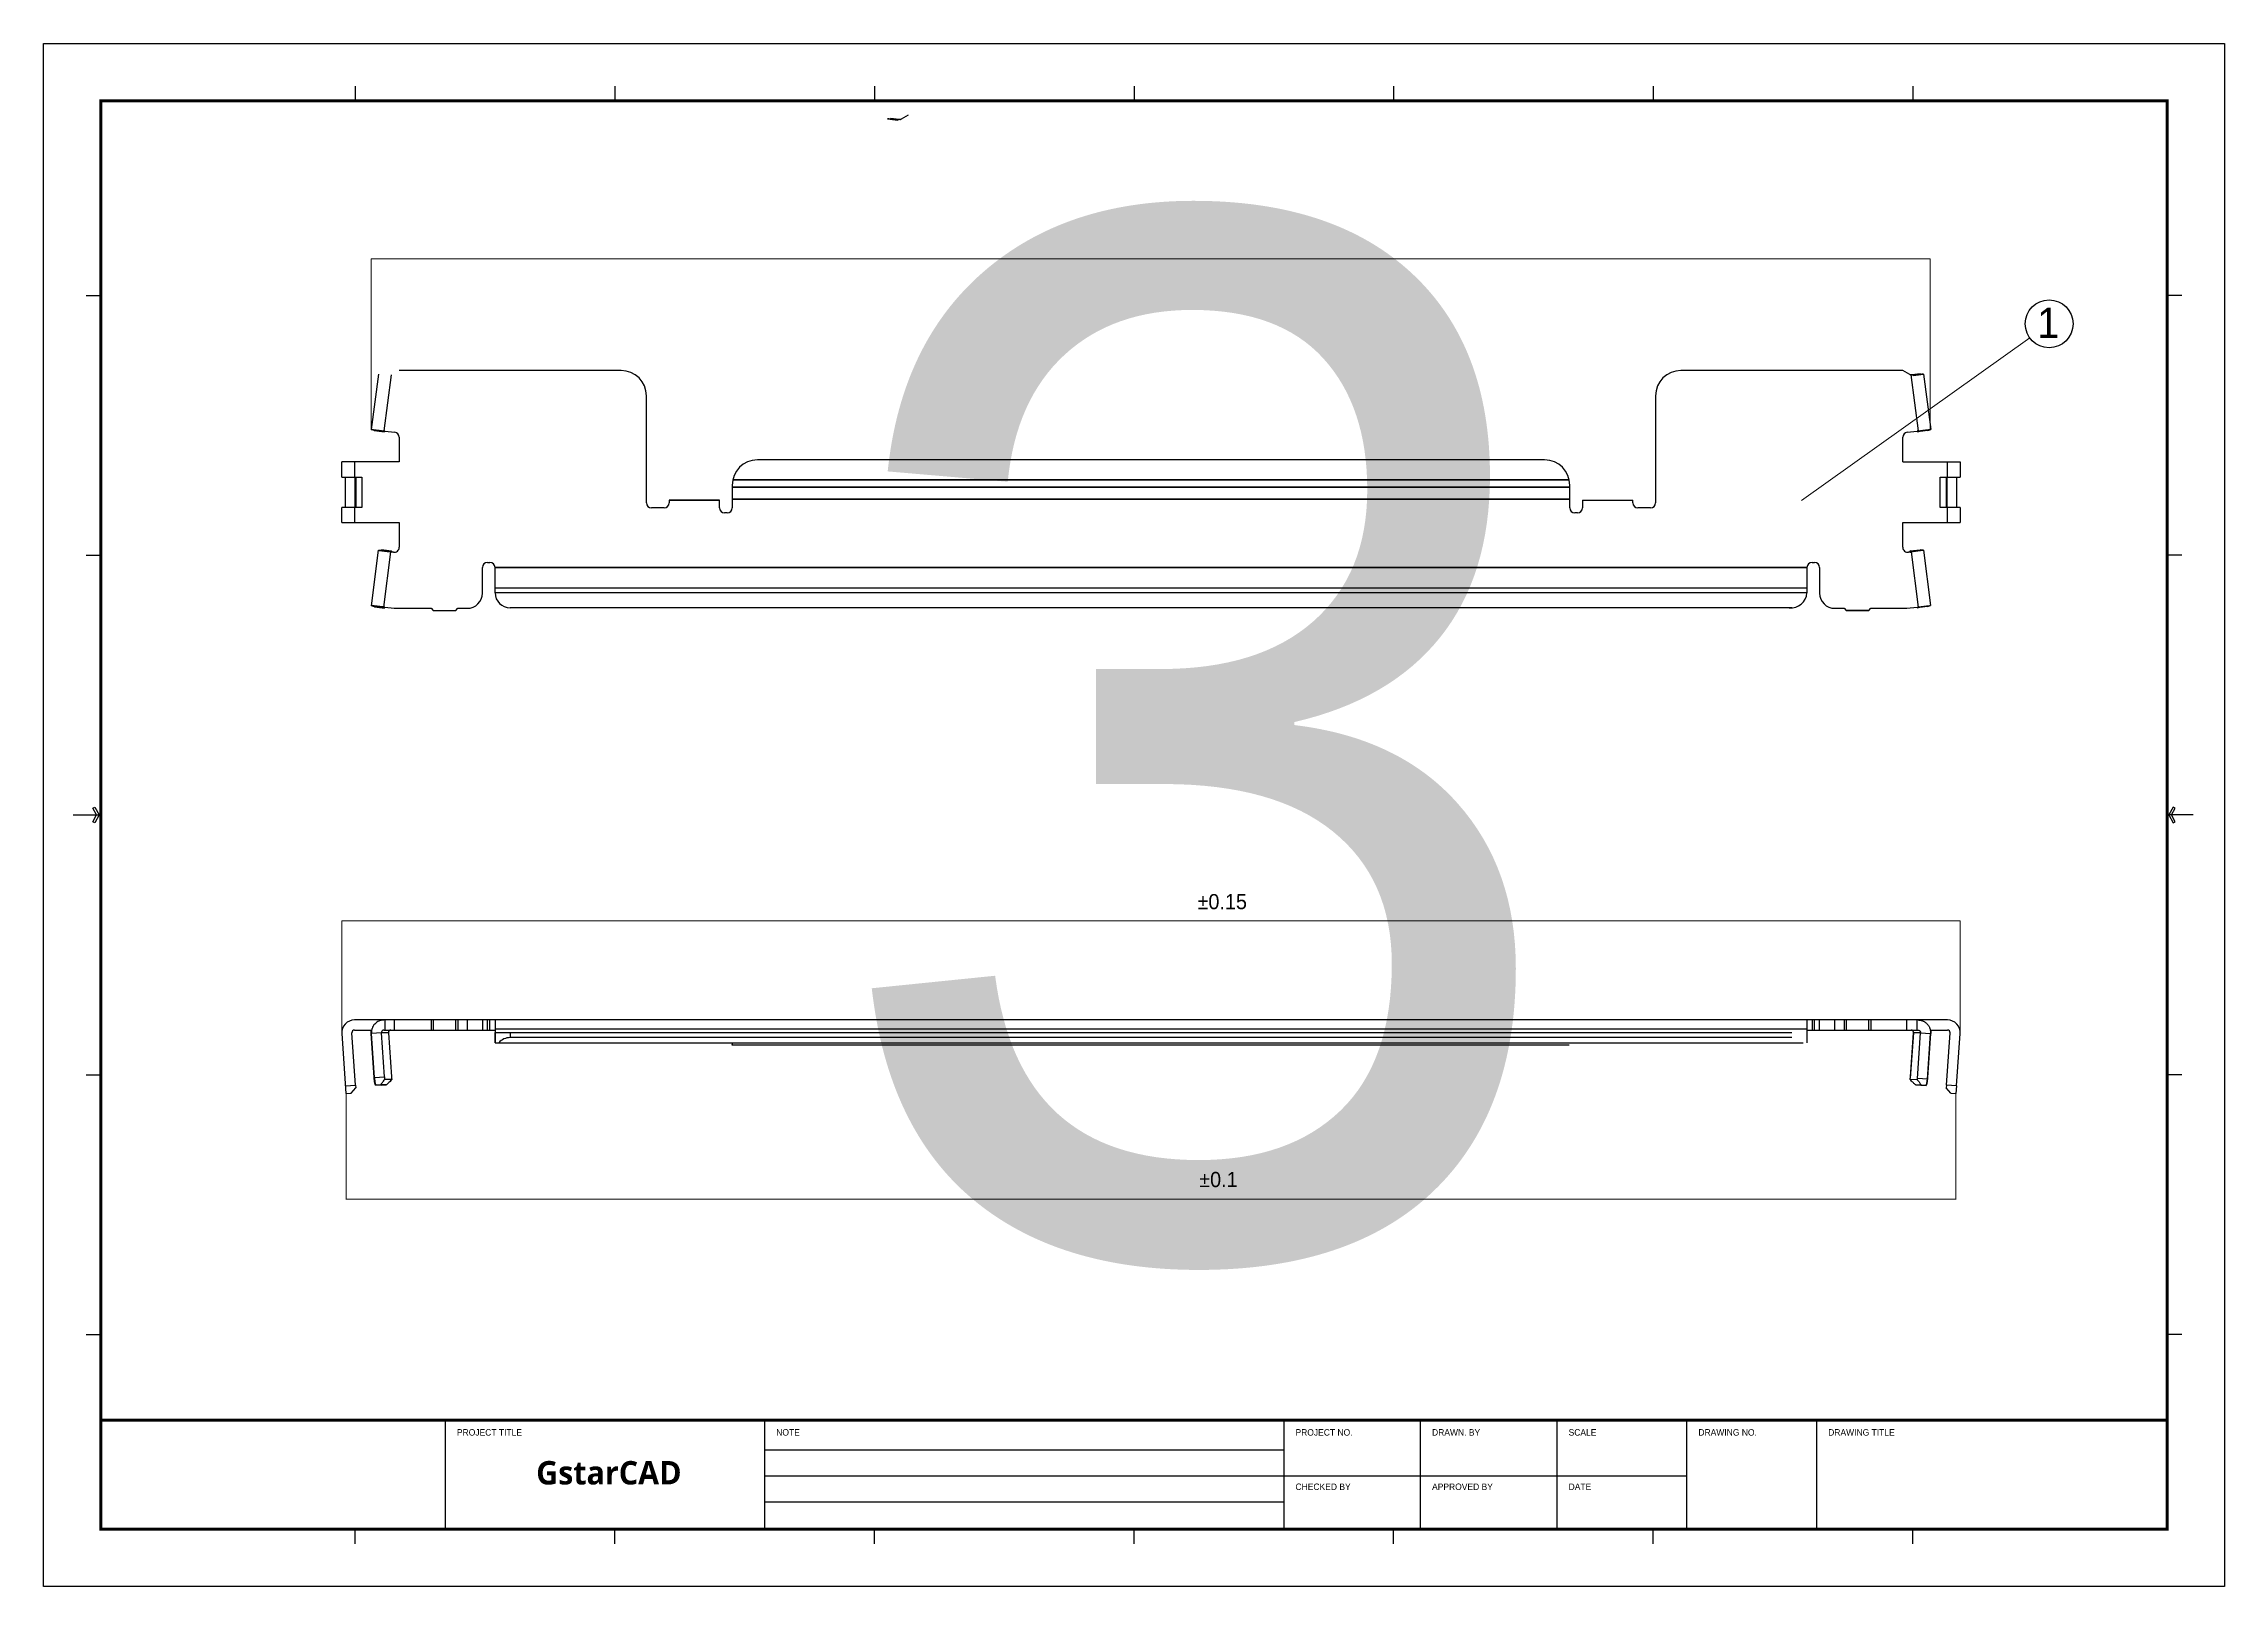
# Model space of a CAD drawing. Header units: millimetres. Extents: x 0 to 253659, y 0 to 59400.
# Drawn here: x 84000 to 126000, y 29700 to 59400 of the extents above; entities that cross this region are included whole.
import ezdxf

# ---------------------------------------------------------------- set-up
doc = ezdxf.new("R2010")
doc.units = ezdxf.units.MM
doc.header["$LTSCALE"] = 200
doc.header["$MEASUREMENT"] = 0
doc.layers.get('0').update_dxf_attribs({"linetype": 'CONTINUOUS'})
doc.layers.get('DEFPOINTS').update_dxf_attribs({"linetype": 'CONTINUOUS'})
for name, color, linetype in [('1', 1, 'CONTINUOUS'), ('9', 9, 'CONTINUOUS'), ('A-벽', 7, 'CONTINUOUS'), ('DIM', 6, 'CONTINUOUS'), ('SHEET', 7, 'CONTINUOUS'), ('TEXT', 2, 'CONTINUOUS')]:
    doc.layers.add(name, color=color, linetype=linetype)
doc.layers.add('6', color=7, linetype='CONTINUOUS', true_color=0xff99ff)
doc.styles.add('C-NET', font='')
doc.styles.add('HDH', font='helved', dxfattribs={"bigfont": 'hd'})
doc.styles.get("Standard").update_dxf_attribs({"font": ''})
doc.styles.get('C-NET').set_extended_font_data('Gulim')
doc.styles.get('Standard').set_extended_font_data('Gulim')
doc.dimstyles.new('CN-10', dxfattribs={"dimtxt": 2.5, "dimasz": 2, "dimexe": 0.5, "dimexo": 0.5, "dimgap": 0.7, "dimtad": 1, "dimdec": 8, "dimlfac": 0.1, "dimrnd": 1e-05, "dimdsep": 46, "dimtxsty": 'C-NET', "dimcen": 1, "dimdle": 7, "dimclrd": 1, "dimclre": 1, "dimclrt": 4, "dimadec": 0, "dimazin": 2, "dimtfac": 0.6, "dimtdec": 3, "dimtmove": 0, "dimatfit": 3, "dimfxl": 1, "dimtolj": 1, "dimlwd": 15, "dimlwe": 15, "dimarcsym": 0})
doc.dimstyles.new('사본 CN-new5', dxfattribs={"dimtxt": 2.5, "dimasz": 2, "dimexe": 0.7, "dimexo": 0.5, "dimgap": 0.7, "dimtad": 1, "dimlfac": 0.2, "dimrnd": 1e-08, "dimdsep": 46, "dimtxsty": 'C-NET', "dimcen": -0.35, "dimdle": 7, "dimclrd": 256, "dimclre": 256, "dimclrt": 141, "dimadec": 1, "dimazin": 2, "dimtfac": 0.6, "dimtdec": 3, "dimtmove": 0, "dimatfit": 3, "dimfxl": 1, "dimtolj": 1, "dimlwd": 13, "dimlwe": 13, "dimarcsym": 0})

msp = doc.modelspace()

# ---------------------------------------------------------------- texts
at = {"layer": 'A-벽', "insert": (98953.052, 56075.855), "char_height": 20000, "attachment_point": 1}
msp.add_mtext_dynamic_manual_height_columns('3', width=367.11901, gutter_width=12.5, heights=[0], dxfattribs=at)
at = {"layer": 'DIM', "color": 141, "linetype": 'Continuous', "ltscale": 0.5, "style": 'C-NET'}
for s, p in [('±0.15', (106223.871, 42736.401)), ('±0.1', (106256.421, 37386.855))]:
    msp.add_text(s, height=291.5493, dxfattribs=at).set_placement(p)

# ---------------------------------------------------------------- blocks, each defined once
blk = doc.blocks.new('Form')
for p, q in [((6000, 28880), (6000, 28630)), ((11000, 28880), (11000, 28630)), ((16000, 28880), (16000, 28630)), ((21000, 28880), (21000, 28630)), ((26000, 28880), (26000, 28630)), ((31000, 28880), (31000, 28630)), ((36000, 28880), (36000, 28630)), ((820, 24850), (1070, 24850)), ((41180, 24850), (40930, 24850)), ((820, 19850), (1070, 19850)), ((41180, 19850), (40930, 19850)), ((570, 14850), (1070, 14850)), ((41400, 14850), (40930, 14850)), ((820, 9850), (1070, 9850)), ((41180, 9850), (40930, 9850)), ((820, 4850), (1070, 4850)), ((41180, 4850), (40930, 4850)), ((6000, 820), (6000, 1070)), ((11000, 820), (11000, 1070)), ((16000, 820), (16000, 1070)), ((21000, 820), (21000, 1070)), ((26000, 820), (26000, 1070)), ((31000, 820), (31000, 1070)), ((36000, 820), (36000, 1070))]:
    blk.add_line(p, q)
for points in [[(0, 0), (0, 29700), (42000, 29700), (42000, 0)], [(984, 14700), (947, 14721), (1021, 14850), (947, 14979), (984, 15000), (1070, 14850)], [(41016, 14700), (41053, 14721), (40979, 14850), (41053, 14979), (41016, 15000), (40930, 14850)]]:
    blk.add_lwpolyline(points, close=True)
at = {"layer": '6', "color": 3, "const_width": 60}
blk.add_lwpolyline([(1100, 3200), (40900, 3200)], dxfattribs=at)
at = {"layer": 'SHEET', "color": 3}
for p, q in [((7740, 1130), (7740, 3180)), ((13890, 1130), (13890, 3180)), ((23890, 1130), (23890, 3180)), ((26520, 1130), (26520, 3180)), ((29150, 1130), (29150, 3180)), ((31650, 1130), (31650, 3180)), ((34150, 1130), (34150, 3180))]:
    blk.add_line(p, q, dxfattribs=at)
at = {"layer": 'SHEET'}
for p, q in [((13890, 2630), (23890, 2630)), ((13890, 2130), (23890, 2130)), ((23890, 2130), (31650, 2130)), ((13890, 1630), (23890, 1630))]:
    blk.add_line(p, q, dxfattribs=at)
at = {"layer": 'SHEET', "color": 3, "const_width": 60}
blk.add_lwpolyline([(1100, 1100), (1100, 28600), (40900, 28600), (40900, 1100)], close=True, dxfattribs=at)
at = {"layer": '1', "char_height": 125, "attachment_point": 1, "style": 'HDH'}
for s, insert, width in [('\\f굴림|b0|i0|c129|p34;\\C0;PROJECT TITLE', (7960, 3027), 3768.05), ('\\f굴림|b0|i0|c129|p34;\\C0;NOTE', (14110, 3027), 3768.04), ('\\f굴림|b0|i0|c129|p34;\\C0;PROJECT NO.', (24110, 3027), 3768.04), ('\\f굴림|b0|i0|c129|p34;\\C0;DRAWN. BY', (26740, 3027), 3768.04), ('\\f굴림|b0|i0|c129|p34;\\C0;SCALE', (29370, 3027), 3768.04), ('\\f굴림|b0|i0|c129|p34;\\C0;DRAWING NO.', (31870, 3027), 3768.04), ('\\f굴림|b0|i0|c129|p34;\\C0;DRAWING TITLE', (34370, 3027), 3768.04), ('\\f굴림|b0|i0|c129|p34;\\C0;CHECKED BY', (24110, 1980), 3768.04), ('\\f굴림|b0|i0|c129|p34;\\C0;APPROVED BY', (26740, 1980), 3768.04), ('\\f굴림|b0|i0|c129|p34;\\C0;DATE', (29370, 1980), 3768.04)]:
    blk.add_mtext(s, dxfattribs=dict(at, insert=insert, width=width))
at = {"layer": '9', "insert": (9486, 2412), "char_height": 450, "width": 4508.9, "attachment_point": 1}
blk.add_mtext('{\\fMalgun Gothic|b1|i0|c129|p50;GstarCAD}', dxfattribs=at)
blk = doc.blocks.new('*D6535')
at = {"layer": 'DEFPOINTS', "color": 0}
for p in [(89824, 39188), (120831, 39188), (89824, 37151)]:
    blk.add_point(p, dxfattribs=at)
at = {"layer": 'DIM', "linetype": 'ByBlock', "lineweight": 13, "ltscale": 0.5}
for p, q in [((89824, 39188), (89824, 37150)), ((120831, 39188), (120831, 37150)), ((120829, 37151), (89826, 37151))]:
    blk.add_line(p, q, dxfattribs=at)
at = {"layer": 'DIM'}
for points in [[(89826, 37151), (89826, 37150), (89824, 37151)], [(120829, 37150), (120829, 37151), (120831, 37151)]]:
    blk.add_solid(points, dxfattribs=at)
at = {"layer": 'DIM', "color": 141, "insert": (105327, 37153), "char_height": 2.5, "attachment_point": 5, "style": 'C-NET'}
blk.add_mtext('\\A1;32.02', dxfattribs=at)
blk = doc.blocks.new('*D6536')
at = {"layer": 'DEFPOINTS', "color": 0}
for p in [(120912, 42510), (89742, 40361), (120912, 40344)]:
    blk.add_point(p, dxfattribs=at)
at = {"layer": 'DIM', "linetype": 'ByBlock', "lineweight": 13, "ltscale": 0.5}
for p, q in [((89742, 40361), (89742, 42511)), ((89744, 42510), (120910, 42510)), ((120912, 40344), (120912, 42511))]:
    blk.add_line(p, q, dxfattribs=at)
at = {"layer": 'DIM'}
for points in [[(89744, 42511), (89744, 42510), (89742, 42510)], [(120910, 42510), (120910, 42511), (120912, 42510)]]:
    blk.add_solid(points, dxfattribs=at)
at = {"layer": 'DIM', "color": 141, "insert": (105327, 42512), "char_height": 2.5, "attachment_point": 5, "style": 'C-NET'}
blk.add_mtext('\\A1;32.11', dxfattribs=at)
blk = doc.blocks.new('*D6537')
at = {"layer": 'DEFPOINTS', "color": 0}
for p in [(120336, 55259), (90309, 51973), (120336, 51973)]:
    blk.add_point(p, dxfattribs=at)
at = {"layer": 'DIM', "linetype": 'ByBlock', "lineweight": 13, "ltscale": 0.5}
for p, q in [((90309, 51973), (90309, 55260)), ((90311, 55259), (120334, 55259)), ((120336, 51973), (120336, 55260))]:
    blk.add_line(p, q, dxfattribs=at)
at = {"layer": 'DIM'}
for points in [[(90311, 55259), (90311, 55259), (90309, 55259)], [(120334, 55259), (120334, 55259), (120336, 55259)]]:
    blk.add_solid(points, dxfattribs=at)
at = {"layer": 'DIM', "color": 141, "insert": (105322, 55261), "char_height": 2.5, "attachment_point": 5, "style": 'C-NET'}
blk.add_mtext('\\A1;6005.47{\\H1.500000;%%p0.2}', dxfattribs=at)
blk = doc.blocks.new('*U6695')
at = {"layer": 'DIM', "color": 0}
blk.add_circle((797770, -124194), 461, dxfattribs=at)
at = {"layer": 'TEXT', "color": 0, "style": 'C-NET'}
blk.add_text('1', height=583, dxfattribs=at).set_placement((797539, -124467))
at = {"layer": 'DIM'}
blk.add_leader([(793000, -127593), (797395, -124462)], dimstyle='CN-10', override={"dimgap": 0.7, "dimtad": 1, "dimldrblk": 'DOTSMALL'}, dxfattribs=at)

# ---------------------------------------------------------------- dimensions: what is measured, and where the dimension line sits
at = {"layer": 'DIM', "linetype": 'ByBlock', "ltscale": 0.5}
dim = msp.add_linear_dim(base=(120336.165, 55259.088), p1=(90308.791, 51972.664), p2=(120336.165, 51972.662), dimstyle='사본 CN-new5', override={"dimgap": 0.7, "dimtol": 1, "dimlim": 0, "dimtp": 0.2, "dimtm": 0.2}, dxfattribs=at)
dim.commit()
dim.dimension.update_dxf_attribs({"geometry": '*D6537', "text_midpoint": (105322.478, 55261.073)})
for base, p1, p2, text, picture, middle in [((120911.91, 42510.484), (89742.172, 40360.66), (120911.91, 40343.712), '32.11', '*D6536', (105327.041, 42512.469)), ((89823.565, 37150.803), (120831.109, 39188.2), (89823.565, 39188.2), '32.02', '*D6535', (105327.337, 37152.784))]:
    dim = msp.add_linear_dim(base=base, p1=p1, p2=p2, text=text, dimstyle='사본 CN-new5', dxfattribs=at)
    dim.commit()
    dim.dimension.update_dxf_attribs({"geometry": picture, "text_midpoint": middle})

# ---------------------------------------------------------------- linework, layer by layer
at = {"color": 0, "linetype": 'Continuous'}
for p, q in [((100650.526, 58020.844), (100514.804, 57946.197)), ((100252.054, 57953.946), (100312.599, 57959.87)), ((100252.054, 57953.946), (100442.597, 57929.093)), ((100480.312, 57938.013), (100312.764, 57959.867)), ((90447.884, 53039.046), (90308.791, 51972.664)), ((95123.111, 53105.996), (90847.054, 53105.996)), ((119807.62, 53105.996), (115531.563, 53105.996)), ((119943.342, 53031.35), (119807.62, 53105.996)), ((119977.326, 53023.285), (120145.358, 53045.203)), ((120015.549, 53014.245), (120206.092, 53039.099)), ((120145.525, 53045.205), (120206.092, 53039.099)), ((120206.79, 53039.045), (120345.884, 51972.662)), ((95609.027, 50559.799), (95609.027, 52620.081)), ((115045.648, 52620.081), (115045.648, 50559.799)), ((90366.452, 51951.179), (90309.452, 51972.434)), ((90501.716, 51947.356), (90309.452, 51972.434)), ((90558.876, 51926.061), (90366.612, 51951.139)), ((90558.716, 51926.101), (90501.716, 51947.356)), ((90564.419, 51942.345), (90563.316, 51933.889)), ((90569.233, 51941.921), (90569.244, 51942.005)), ((90569.244, 51942.005), (90762.141, 51917.454)), ((90847.054, 51821.049), (90847.054, 51346.982)), ((119807.62, 51346.982), (119807.62, 51821.049)), ((119892.533, 51917.454), (120085.43, 51942.005)), ((120085.447, 51941.876), (120085.43, 51942.005)), ((120091.335, 51934.072), (120090.261, 51942.303)), ((120288.038, 51951.321), (120095.774, 51926.244)), ((120095.932, 51926.283), (120152.958, 51947.356)), ((120152.958, 51947.356), (120345.222, 51972.434)), ((120288.196, 51951.361), (120345.222, 51972.434)), ((89742.172, 51055.433), (89742.172, 51346.982)), ((90847.054, 51346.982), (89742.172, 51346.982)), ((112907.619, 51385.855), (97747.055, 51385.855)), ((119807.62, 51346.982), (120912.502, 51346.982)), ((120912.502, 51346.982), (120912.502, 51055.433)), ((89742.172, 51055.433), (90131.496, 51055.433)), ((89806.138, 51055.433), (89806.138, 50472.334)), ((90000.979, 50472.334), (90000.979, 51055.433)), ((90010.679, 51055.433), (90010.679, 50472.334)), ((90131.496, 51055.433), (90131.496, 50472.334)), ((97261.139, 50899.94), (97261.139, 50462.616)), ((113393.535, 50462.616), (113393.535, 50899.94)), ((120523.178, 50472.334), (120523.178, 51055.433)), ((120523.178, 51055.433), (120912.502, 51055.433)), ((120643.996, 51055.433), (120643.996, 50472.334)), ((120653.695, 51055.433), (120653.695, 50472.334)), ((120848.536, 50472.334), (120848.536, 51055.433)), ((89742.172, 50180.785), (89742.172, 50472.334)), ((90131.496, 50472.334), (89742.172, 50472.334)), ((95949.167, 50462.616), (95706.21, 50462.616)), ((96046.351, 50608.391), (96046.351, 50559.799)), ((97018.182, 50462.616), (97018.182, 50608.391)), ((113636.493, 50608.391), (113636.493, 50462.616)), ((113636.493, 50608.391), (114608.324, 50608.391)), ((114608.324, 50559.799), (114608.324, 50608.391)), ((114948.465, 50462.616), (114705.507, 50462.616)), ((120912.502, 50472.334), (120523.178, 50472.334)), ((120912.502, 50472.334), (120912.502, 50180.785)), ((89742.172, 50180.785), (90847.054, 50180.785)), ((90847.054, 50180.785), (90847.054, 49703.82)), ((97163.956, 50365.433), (97115.365, 50365.433)), ((113539.31, 50365.433), (113490.718, 50365.433)), ((119807.62, 49704.162), (119807.62, 50180.785)), ((119807.62, 50180.785), (120912.502, 50180.785)), ((90313.413, 48579.46), (90447.282, 49646.511)), ((90447.981, 49646.567), (90508.496, 49652.787)), ((90701.045, 49628.649), (90508.661, 49652.785)), ((90640.365, 49622.431), (90700.88, 49628.65)), ((90695.022, 49612.71), (90688.014, 49613.582)), ((90707.152, 49611.202), (90695.022, 49612.71)), ((90703.371, 49619.955), (90702.348, 49611.799)), ((90737.875, 49607.38), (90707.152, 49611.202)), ((119947.408, 49612.114), (119918.66, 49607.972)), ((119952.196, 49612.946), (119950.542, 49626.162)), ((119951.474, 49632.565), (120143.859, 49656.701)), ((120014.075, 49624.294), (119951.474, 49632.565)), ((120206.46, 49648.43), (120014.075, 49624.294)), ((120206.46, 49648.43), (120143.859, 49656.701)), ((120207.16, 49648.356), (120340.93, 48582.105)), ((92450.576, 48820.222), (92450.576, 49315.855)), ((92547.759, 49413.038), (92596.35, 49413.038)), ((92693.533, 48829.94), (92693.533, 49315.855)), ((117961.141, 49315.855), (117961.141, 48829.94)), ((118058.324, 49413.038), (118106.916, 49413.038)), ((118204.099, 49315.855), (118204.099, 48820.222)), ((90371.178, 48558.258), (90314.075, 48579.234)), ((90506.46, 48555.097), (90314.075, 48579.234)), ((90371.339, 48558.218), (90563.723, 48534.082)), ((90563.563, 48534.121), (90506.46, 48555.097)), ((90569.186, 48550.393), (90568.124, 48541.932)), ((90574.014, 48549.991), (90574.054, 48550.305)), ((90574.054, 48550.305), (90749.871, 48528.672)), ((90749.871, 48528.672), (91464.167, 48528.672)), ((91464.167, 48528.672), (91503.04, 48489.799)), ((91503.04, 48489.799), (91940.364, 48489.799)), ((91940.364, 48489.799), (91979.238, 48528.672)), ((91979.238, 48528.672), (92159.026, 48528.672)), ((117669.592, 48538.39), (92985.083, 48538.39)), ((118495.648, 48528.672), (118675.437, 48528.672)), ((118675.437, 48528.672), (118714.31, 48489.799)), ((119151.634, 48489.799), (119190.507, 48528.672)), ((119190.507, 48528.672), (119883.494, 48528.672)), ((119883.494, 48528.672), (120080.482, 48551.409)), ((120085.494, 48547.505), (120084.95, 48551.853)), ((120280.287, 48565.613), (120087.902, 48541.477)), ((120087.902, 48541.477), (120147.876, 48557.797)), ((120147.876, 48557.797), (120340.26, 48581.934)), ((120280.287, 48565.613), (120340.26, 48581.934)), ((89742.764, 40343.712), (89823.565, 39188.2)), ((90007.289, 39347.178), (89936.657, 40357.27)), ((120669.544, 40603.617), (89985.13, 40603.617)), ((89985.13, 40409.251), (90318.33, 40409.251)), ((90314.053, 40342.695), (90309.452, 40342.371)), ((90366.452, 39494.767), (90309.452, 40342.371)), ((90506.46, 40355.928), (90314.075, 40342.37)), ((90371.178, 39494.766), (90314.075, 40342.37)), ((90563.563, 39508.324), (90506.46, 40355.928)), ((90554.783, 40409.251), (92693.533, 40409.251)), ((90574.014, 40603.617), (90574.014, 40409.251)), ((90574.054, 40603.617), (90574.054, 40409.251)), ((90640.365, 40355.928), (90700.88, 39508.324)), ((90640.847, 40355.929), (90701.392, 39508.325)), ((90749.871, 40603.617), (90749.871, 40409.251)), ((91464.167, 40603.617), (91464.167, 40409.251)), ((91503.04, 40603.617), (91503.04, 40409.251)), ((91940.364, 40409.251), (91940.364, 40603.617)), ((91979.238, 40603.617), (91979.238, 40409.251)), ((92450.576, 40603.617), (92450.576, 40409.251)), ((92693.533, 40603.617), (92693.533, 40166.341)), ((92693.581, 40360.66), (117669.592, 40360.66)), ((117961.141, 40603.617), (117961.141, 40166.341)), ((117961.141, 40409.251), (120099.676, 40409.251)), ((118204.099, 40409.251), (118204.099, 40603.617)), ((118675.437, 40603.617), (118675.437, 40409.251)), ((118714.31, 40603.617), (118714.31, 40409.251)), ((119151.634, 40409.251), (119151.634, 40603.617)), ((119190.507, 40603.617), (119190.507, 40409.251)), ((119883.494, 40409.251), (119883.494, 40603.617)), ((120014.075, 40355.928), (119951.474, 39482.374)), ((119953.261, 39508.357), (120013.828, 40355.929)), ((120080.482, 40409.251), (120080.482, 40603.617)), ((120087.902, 39475.881), (120147.876, 40355.928)), ((120147.876, 40355.928), (120340.26, 40342.37)), ((120280.287, 39462.322), (120340.26, 40342.37)), ((120288.196, 39494.735), (120345.222, 40342.371)), ((120336.03, 40409.251), (120669.544, 40409.251)), ((120340.284, 40342.719), (120345.222, 40342.371)), ((120647.385, 39347.178), (120718.018, 40357.27)), ((120841.278, 39333.62), (120911.91, 40343.712)), ((92693.581, 40166.293), (117886.9, 40166.293)), ((117669.592, 40263.477), (92985.083, 40263.477)), ((97261.139, 40166.293), (97261.139, 40134.08)), ((113382.214, 40117.702), (97272.46, 40117.702)), ((89823.565, 39188.2), (89920.512, 39194.98)), ((89920.512, 39194.98), (90010.679, 39298.705)), ((90007.289, 39347.178), (90010.679, 39298.705)), ((90399.575, 39347.001), (90395.55, 39347.002)), ((90500.604, 39347.001), (90399.575, 39347.001)), ((90596.796, 39353.78), (90495.767, 39353.78)), ((90596.96, 39353.786), (90500.762, 39347.007)), ((90703.371, 39457.506), (90568.124, 39457.506)), ((90703.839, 39457.507), (90703.371, 39457.506)), ((120085.494, 39452.443), (119950.542, 39457.753)), ((120056.94, 39353.361), (120153.133, 39346.582)), ((120157.839, 39349.39), (120057.011, 39353.357)), ((120280.287, 39462.322), (120087.902, 39475.881)), ((120254.031, 39342.611), (120153.203, 39346.578)), ((120259.1, 39347.002), (120258.851, 39347.002)), ((120647.385, 39347.178), (120643.996, 39298.705)), ((120734.163, 39194.98), (120643.996, 39298.705)), ((120734.163, 39194.98), (120831.109, 39188.2)), ((120841.278, 39333.62), (120831.109, 39188.2))]:
    msp.add_line(p, q, dxfattribs=at)
at = {"color": 124, "linetype": 'Continuous'}
for p, q in [((100312.599, 57959.87), (100480.26, 57938.001)), ((90691.273, 53026.573), (90550.101, 51944.254)), ((119963.401, 53026.573), (120104.579, 51944.211)), ((120145.525, 53045.205), (119977.38, 53023.273)), ((90366.452, 51951.179), (90558.716, 51926.101)), ((90501.655, 51947.61), (90501.629, 51947.408)), ((120288.196, 51951.361), (120095.932, 51926.283)), ((120153.046, 51947.408), (120153.02, 51947.607)), ((89985.13, 51346.982), (89985.13, 51055.433)), ((120669.544, 51055.433), (120669.544, 51346.982)), ((113393.535, 50863.07), (97261.139, 50863.07)), ((113382.214, 51004.216), (97272.46, 51004.216)), ((89985.13, 50472.334), (89985.13, 50180.785)), ((113393.535, 50627.827), (97261.139, 50627.827)), ((120669.544, 50180.785), (120669.544, 50472.334)), ((90508.496, 49652.787), (90700.88, 49628.65)), ((90554.859, 48552.232), (90688.014, 49613.582)), ((90640.242, 49622.201), (90640.267, 49622.402)), ((119966.521, 49614.696), (120099.63, 48553.711)), ((120014.174, 49624.26), (120014.203, 49624.032)), ((117961.141, 48917.814), (92693.533, 48917.814)), ((117961.093, 48824.682), (92693.581, 48824.682)), ((90371.178, 48558.258), (90563.563, 48534.121)), ((90506.372, 48555.149), (90506.397, 48555.351)), ((120147.95, 48557.958), (120147.966, 48557.834)), ((90640.748, 40357.27), (90506.372, 40357.27)), ((92159.026, 40603.617), (92159.026, 40409.251)), ((92547.759, 40409.251), (92547.759, 40603.617)), ((92596.35, 40409.251), (92596.35, 40603.617)), ((117961.141, 40430.076), (92693.533, 40430.076)), ((92693.581, 40166.293), (92693.581, 40360.66)), ((92985.083, 40360.66), (92985.083, 40263.477)), ((117961.093, 40360.66), (117961.093, 40166.293)), ((118058.324, 40603.617), (118058.324, 40409.251)), ((118106.916, 40409.251), (118106.916, 40603.617)), ((118495.648, 40409.251), (118495.648, 40603.617)), ((120147.966, 40357.27), (120013.926, 40357.27)), ((90366.452, 39494.767), (90371.156, 39495.099)), ((90371.178, 39494.766), (90563.563, 39508.324)), ((120288.196, 39494.735), (120282.523, 39495.135)), ((89813.396, 39333.62), (90007.289, 39347.178)), ((90395.55, 39347.002), (90398.575, 39347.215)), ((90399.575, 39347.001), (90495.767, 39353.78)), ((90500.604, 39347.001), (90596.796, 39353.78)), ((120153.203, 39346.578), (120057.011, 39353.357)), ((120157.839, 39349.39), (120254.031, 39342.611)), ((120259.1, 39347.002), (120258.861, 39347.019)), ((120841.278, 39333.62), (120647.385, 39347.178))]:
    msp.add_line(p, q, dxfattribs=at)
at = {"color": 0, "linetype": 'Continuous'}
for centre, radius, start, end in [((95123.111, 52620.081), 485.916, 0, 90), ((115531.563, 52620.081), 485.916, 90, 180), ((90749.871, 51821.049), 97.183, 0, 82.7468054), ((119904.803, 51821.049), 97.183, 97.2531946, 180), ((97747.055, 50899.94), 485.916, 90, 180), ((112907.619, 50899.94), 485.916, 0, 90), ((95706.21, 50559.799), 97.183, 180, 270), ((95949.167, 50559.799), 97.183, 270, 0), ((97115.365, 50462.616), 97.183, 180, 270), ((97163.956, 50462.616), 97.183, 270, 0), ((113490.718, 50462.616), 97.183, 180, 270), ((113539.31, 50462.616), 97.183, 270, 0), ((114705.507, 50559.799), 97.183, 180, 270), ((114948.465, 50559.799), 97.183, 270, 0), ((90749.871, 49703.82), 97.183, 262.9093852, 0), ((119904.803, 49704.162), 97.183, 180, 278.1975286), ((92547.759, 49315.855), 97.183, 90, 180), ((92596.35, 49315.855), 97.183, 0, 90), ((118058.324, 49315.855), 97.183, 90, 180), ((118106.916, 49315.855), 97.183, 0, 90), ((92159.026, 48820.222), 291.549, 270, 0), ((92985.083, 48829.94), 291.549, 181.0333275, 270), ((118495.648, 48820.222), 291.549, 180, 270), ((89985.13, 40360.66), 242.958, 90, 184), ((89985.13, 40360.66), 48.592, 90, 184), ((120669.544, 40360.66), 242.958, 356, 90), ((120669.544, 40360.66), 48.592, 356, 90), ((92985.083, 39971.927), 291.549, 90, 138.1896851), ((90596.794, 39356.113), 2.332, 270.0656614, 274.0969209)]:
    msp.add_arc(centre, radius, start, end, dxfattribs=at)
for points in [[(100251.356, 57953.894), (100251.397, 57953.922), (100251.511, 57953.94), (100251.698, 57953.949), (100251.96, 57953.948)], [(100435.224, 57927.327), (100416.021, 57929.998), (100397.31, 57932.604), (100379.206, 57935.13), (100361.826, 57937.561), (100348.743, 57939.397), (100336.239, 57941.158), (100324.37, 57942.836), (100313.193, 57944.423), (100302.762, 57945.914), (100294.847, 57947.053), (100287.52, 57948.115), (100280.803, 57949.097), (100274.719, 57949.997), (100269.288, 57950.813), (100264.532, 57951.54), (100260.532, 57952.168), (100257.241, 57952.702), (100254.67, 57953.144), (100252.825, 57953.49), (100251.718, 57953.74), (100251.356, 57953.894)], [(100252.054, 57953.946), (100252.03, 57953.947), (100252.007, 57953.947), (100251.983, 57953.948), (100251.96, 57953.948)], [(100312.599, 57959.87), (100312.682, 57959.873), (100312.764, 57959.867)], [(100494.745, 57941.42), (100479.734, 57937.877), (100464.783, 57934.353), (100449.921, 57930.837), (100435.224, 57927.327)], [(100494.745, 57941.42), (100499.763, 57942.61), (100504.776, 57943.803), (100509.79, 57945), (100514.804, 57946.197)], [(119943.342, 53031.35), (119948.356, 53030.152), (119953.37, 53028.956), (119958.383, 53027.763), (119963.401, 53026.573)], [(120023.019, 53012.456), (120008.298, 53015.972), (119993.413, 53019.494), (119978.437, 53023.024), (119963.401, 53026.573)], [(120206.79, 53039.045), (120206.429, 53038.89), (120205.322, 53038.638), (120203.479, 53038.29), (120200.909, 53037.848), (120197.621, 53037.312), (120193.623, 53036.683), (120188.863, 53035.954), (120183.43, 53035.137), (120177.346, 53034.235), (120170.634, 53033.252), (120163.317, 53032.19), (120155.417, 53031.052), (120144.989, 53029.56), (120133.815, 53027.971), (120121.952, 53026.292), (120109.455, 53024.531), (120096.383, 53022.695), (120079.011, 53020.262), (120060.916, 53017.735), (120042.213, 53015.128), (120023.019, 53012.456)], [(120145.358, 53045.203), (120145.441, 53045.209), (120145.525, 53045.205)], [(120206.186, 53039.1), (120206.163, 53039.1), (120206.139, 53039.1), (120206.115, 53039.099), (120206.092, 53039.099)], [(120206.186, 53039.1), (120206.447, 53039.101), (120206.635, 53039.092), (120206.749, 53039.073), (120206.79, 53039.045)], [(90308.791, 51972.664), (90309.193, 51972.719), (90310.363, 51972.674), (90312.286, 51972.531), (90314.948, 51972.29), (90318.335, 51971.955), (90322.431, 51971.527), (90327.224, 51971.008), (90333.835, 51970.273), (90341.348, 51969.419), (90349.718, 51968.454), (90358.903, 51967.381), (90368.862, 51966.208), (90379.55, 51964.939), (90393.591, 51963.262), (90408.532, 51961.467), (90424.279, 51959.567), (90440.737, 51957.574), (90457.812, 51955.501), (90480.161, 51952.782), (90503.127, 51949.983), (90526.508, 51947.132), (90550.101, 51944.254)], [(90309.361, 51972.456), (90309.108, 51972.523), (90308.929, 51972.579), (90308.823, 51972.626), (90308.791, 51972.664)], [(90309.361, 51972.456), (90309.384, 51972.451), (90309.406, 51972.445), (90309.429, 51972.44), (90309.452, 51972.434)], [(90366.612, 51951.139), (90366.532, 51951.154), (90366.452, 51951.179)], [(90501.524, 51947.525), (90501.782, 51947.638), (90502.504, 51947.688), (90503.672, 51947.68), (90505.266, 51947.616), (90508.119, 51947.442), (90511.651, 51947.178), (90515.789, 51946.835), (90520.624, 51946.409), (90525.897, 51945.927), (90531.501, 51945.403), (90540.654, 51944.536), (90550.022, 51943.651)], [(90501.629, 51947.408), (90501.581, 51947.44), (90501.547, 51947.47), (90501.528, 51947.498), (90501.524, 51947.525)], [(90501.629, 51947.408), (90501.651, 51947.395), (90501.673, 51947.382), (90501.694, 51947.369), (90501.716, 51947.356)], [(90569.233, 51941.921), (90564.461, 51942.342), (90559.627, 51942.772), (90554.903, 51943.199), (90550.022, 51943.651)], [(90550.101, 51944.254), (90554.884, 51943.67), (90559.667, 51943.087), (90564.45, 51942.504), (90569.233, 51941.921)], [(90558.876, 51926.061), (90558.796, 51926.076), (90558.716, 51926.101)], [(90563.316, 51933.889), (90560.853, 51927.92), (90558.876, 51926.061)], [(120104.579, 51944.211), (120099.796, 51943.627), (120095.013, 51943.044), (120090.23, 51942.46), (120085.447, 51941.876)], [(120085.447, 51941.876), (120090.219, 51942.3), (120095.053, 51942.732), (120099.776, 51943.162), (120104.656, 51943.616)], [(120091.335, 51934.072), (120093.797, 51928.103), (120095.774, 51926.244)], [(120095.774, 51926.244), (120095.854, 51926.259), (120095.932, 51926.283)], [(120104.579, 51944.211), (120128.171, 51947.092), (120151.552, 51949.946), (120174.518, 51952.748), (120196.866, 51955.469), (120211.135, 51957.204), (120224.987, 51958.884), (120238.367, 51960.502), (120251.22, 51962.052), (120263.492, 51963.526), (120275.127, 51964.917), (120285.815, 51966.188), (120295.773, 51967.363), (120304.959, 51968.437), (120313.329, 51969.404), (120320.841, 51970.259), (120327.452, 51970.996), (120332.244, 51971.517), (120336.341, 51971.946), (120339.727, 51972.283), (120342.389, 51972.524), (120344.312, 51972.67), (120345.481, 51972.716), (120345.884, 51972.662)], [(120104.656, 51943.616), (120114.024, 51944.506), (120123.177, 51945.377), (120128.781, 51945.904), (120134.053, 51946.389), (120138.888, 51946.818), (120143.025, 51947.163), (120146.557, 51947.429), (120149.409, 51947.607), (120151.003, 51947.673), (120152.171, 51947.683), (120152.893, 51947.634), (120153.15, 51947.523)], [(120152.958, 51947.356), (120152.98, 51947.369), (120153.002, 51947.382), (120153.024, 51947.395), (120153.046, 51947.408)], [(120153.15, 51947.523), (120153.146, 51947.497), (120153.127, 51947.469), (120153.094, 51947.439), (120153.046, 51947.408)], [(120288.038, 51951.321), (120288.118, 51951.337), (120288.196, 51951.361)], [(120345.222, 51972.434), (120345.245, 51972.44), (120345.268, 51972.445), (120345.291, 51972.451), (120345.314, 51972.456)], [(120345.884, 51972.662), (120345.851, 51972.625), (120345.745, 51972.578), (120345.566, 51972.522), (120345.314, 51972.456)], [(90447.282, 49646.511), (90447.323, 49646.539), (90447.438, 49646.558), (90447.624, 49646.568), (90447.886, 49646.568)], [(90652.702, 49617.975), (90631.685, 49620.79), (90611.106, 49623.55), (90591.108, 49626.236), (90571.837, 49628.83), (90557.198, 49630.806), (90543.189, 49632.702), (90529.875, 49634.511), (90517.32, 49636.225), (90505.589, 49637.835), (90496.659, 49639.069), (90488.375, 49640.222), (90480.764, 49641.29), (90473.856, 49642.271), (90467.679, 49643.16), (90462.262, 49643.954), (90457.74, 49644.633), (90454.006, 49645.214), (90451.078, 49645.694), (90448.971, 49646.071), (90447.7, 49646.344), (90447.282, 49646.511)], [(90447.981, 49646.567), (90447.957, 49646.567), (90447.933, 49646.568), (90447.91, 49646.568), (90447.886, 49646.568)], [(90447.981, 49646.567), (90481.991, 49642.3), (90516.002, 49638.033), (90549.509, 49633.829), (90583.017, 49629.626)], [(90508.496, 49652.787), (90508.579, 49652.791), (90508.661, 49652.785)], [(90583.017, 49629.626), (90597.354, 49627.827), (90611.691, 49626.028), (90626.028, 49624.229), (90640.365, 49622.431)], [(90640.137, 49622.316), (90640.173, 49622.363), (90640.267, 49622.402)], [(90688.048, 49613.855), (90678.765, 49615.356), (90669.681, 49616.823), (90664.027, 49617.743), (90658.825, 49618.601), (90654.115, 49619.394), (90650.837, 49619.96), (90648.025, 49620.463), (90645.664, 49620.904), (90643.736, 49621.287), (90642.203, 49621.62), (90641.067, 49621.905), (90640.367, 49622.139), (90640.137, 49622.316)], [(90640.365, 49622.431), (90640.341, 49622.424), (90640.316, 49622.417), (90640.292, 49622.41), (90640.267, 49622.402)], [(90688.014, 49613.582), (90679.156, 49614.684), (90670.31, 49615.784), (90661.488, 49616.882), (90652.702, 49617.975)], [(90695.022, 49612.71), (90693.279, 49612.999), (90691.536, 49613.286), (90689.792, 49613.571), (90688.048, 49613.855)], [(90700.88, 49628.65), (90700.963, 49628.654), (90701.045, 49628.649)], [(90701.045, 49628.649), (90702.49, 49626.352), (90703.371, 49619.955)], [(119966.435, 49615.38), (119961.598, 49614.563), (119956.919, 49613.763), (119952.132, 49612.935), (119947.408, 49612.114)], [(119947.408, 49612.114), (119952.186, 49612.759), (119956.965, 49613.405), (119961.743, 49614.05), (119966.521, 49614.696)], [(119950.542, 49626.162), (119950.932, 49629.898), (119951.474, 49632.565)], [(120014.306, 49624.161), (120013.91, 49623.89), (120012.698, 49623.52), (120010.717, 49623.054), (120007.916, 49622.479), (120004.434, 49621.82), (120000.347, 49621.084), (119995.563, 49620.252), (119990.342, 49619.365), (119984.79, 49618.434), (119975.719, 49616.926), (119966.435, 49615.38)], [(120207.16, 49648.356), (120206.649, 49648.149), (120205.096, 49647.812), (120202.523, 49647.348), (120198.954, 49646.759), (120194.411, 49646.049), (120188.917, 49645.219), (120182.335, 49644.25), (120174.852, 49643.168), (120166.51, 49641.979), (120157.353, 49640.688), (120147.422, 49639.3), (120136.76, 49637.82), (120122.752, 49635.888), (120107.843, 49633.843), (120092.127, 49631.698), (120075.7, 49629.462), (120058.656, 49627.149), (120036.346, 49624.129), (120013.418, 49621.029), (119990.075, 49617.877), (119966.521, 49614.696)], [(120014.174, 49624.26), (120014.15, 49624.269), (120014.125, 49624.277), (120014.1, 49624.286), (120014.075, 49624.294)], [(120014.174, 49624.26), (120014.229, 49624.238), (120014.269, 49624.214), (120014.295, 49624.188), (120014.306, 49624.161)], [(120206.555, 49648.43), (120206.531, 49648.43), (120206.507, 49648.43), (120206.484, 49648.43), (120206.46, 49648.43)], [(120206.555, 49648.43), (120206.816, 49648.426), (120207.004, 49648.411), (120207.119, 49648.388), (120207.16, 49648.356)], [(92693.533, 48829.94), (92693.536, 48828.648), (92693.545, 48827.312), (92693.56, 48825.974), (92693.581, 48824.682)], [(117961.093, 48824.682), (117961.114, 48826), (117961.129, 48827.309), (117961.138, 48828.632), (117961.141, 48829.94)], [(90554.859, 48552.232), (90531.252, 48554.994), (90507.857, 48557.732), (90484.878, 48560.418), (90462.516, 48563.027), (90445.431, 48565.017), (90428.963, 48566.929), (90413.207, 48568.752), (90398.257, 48570.473), (90384.209, 48572.082), (90373.514, 48573.298), (90363.55, 48574.423), (90354.36, 48575.45), (90345.985, 48576.375), (90338.469, 48577.192), (90331.853, 48577.895), (90327.058, 48578.39), (90322.96, 48578.798), (90319.572, 48579.117), (90316.909, 48579.344), (90314.985, 48579.478), (90313.815, 48579.518), (90313.413, 48579.46)], [(90313.413, 48579.46), (90313.445, 48579.423), (90313.551, 48579.376), (90313.73, 48579.321), (90313.983, 48579.256)], [(90314.075, 48579.234), (90314.052, 48579.239), (90314.029, 48579.245), (90314.006, 48579.25), (90313.983, 48579.256)], [(90371.178, 48558.258), (90371.258, 48558.233), (90371.339, 48558.218)], [(90554.783, 48551.628), (90545.41, 48552.467), (90536.253, 48553.289), (90530.646, 48553.786), (90525.372, 48554.243), (90520.534, 48554.645), (90516.395, 48554.967), (90512.861, 48555.214), (90510.008, 48555.375), (90508.414, 48555.431), (90507.246, 48555.434), (90506.524, 48555.379), (90506.267, 48555.265)], [(90506.267, 48555.265), (90506.271, 48555.239), (90506.29, 48555.211), (90506.323, 48555.181), (90506.372, 48555.149)], [(90506.46, 48555.097), (90506.438, 48555.11), (90506.416, 48555.123), (90506.394, 48555.136), (90506.372, 48555.149)], [(90574.014, 48549.991), (90569.237, 48550.389), (90564.398, 48550.796), (90559.669, 48551.2), (90554.783, 48551.628)], [(90554.859, 48552.232), (90559.648, 48551.672), (90564.437, 48551.112), (90569.226, 48550.551), (90574.014, 48549.991)], [(90563.563, 48534.121), (90563.643, 48534.097), (90563.723, 48534.082)], [(90563.723, 48534.082), (90565.691, 48535.951), (90568.124, 48541.932)], [(120080.482, 48551.409), (120085.269, 48551.984), (120090.056, 48552.56), (120094.843, 48553.136), (120099.63, 48553.711)], [(120080.482, 48551.409), (120085.25, 48551.883), (120090.08, 48552.366), (120094.799, 48552.843), (120099.676, 48553.341)], [(120085.494, 48547.505), (120086.75, 48544.003), (120087.902, 48541.477)], [(120099.63, 48553.711), (120118.518, 48555.983), (120137.297, 48558.242), (120155.862, 48560.474), (120174.109, 48562.667), (120191.935, 48564.807), (120204.192, 48566.278), (120216.148, 48567.71), (120227.769, 48569.101), (120239.019, 48570.445), (120249.865, 48571.738), (120260.272, 48572.976), (120270.206, 48574.155), (120278.289, 48575.111), (120285.967, 48576.017), (120293.222, 48576.869), (120300.037, 48577.667), (120306.392, 48578.406), (120312.271, 48579.085), (120317.654, 48579.703), (120322.525, 48580.255), (120326.754, 48580.729), (120330.451, 48581.136), (120333.607, 48581.475), (120336.212, 48581.744), (120338.256, 48581.943), (120339.731, 48582.071), (120340.625, 48582.125), (120340.93, 48582.105)], [(120099.676, 48553.341), (120105.921, 48553.986), (120112.122, 48554.629), (120118.175, 48555.255), (120122.4, 48555.69), (120126.453, 48556.104), (120130.289, 48556.491), (120133.865, 48556.845), (120137.016, 48557.15), (120139.837, 48557.413), (120142.296, 48557.631), (120144.362, 48557.8), (120145.667, 48557.893), (120146.7, 48557.952), (120147.452, 48557.975), (120147.914, 48557.962), (120148.076, 48557.91)], [(120147.876, 48557.797), (120147.898, 48557.806), (120147.921, 48557.815), (120147.943, 48557.825), (120147.966, 48557.834)], [(120148.076, 48557.91), (120148.07, 48557.894), (120148.05, 48557.876), (120148.015, 48557.855), (120147.966, 48557.834)], [(120340.26, 48581.934), (120340.284, 48581.938), (120340.307, 48581.943), (120340.33, 48581.947), (120340.353, 48581.952)], [(120340.93, 48582.105), (120340.915, 48582.09), (120340.868, 48582.07), (120340.788, 48582.047), (120340.676, 48582.019), (120340.531, 48581.987), (120340.353, 48581.952)], [(90309.361, 40343.712), (90308.863, 40366.373), (90311.025, 40393.428), (90312.265, 40401.529), (90313.708, 40409.251)], [(90309.361, 40343.712), (90309.384, 40343.377), (90309.406, 40343.041), (90309.429, 40342.706), (90309.452, 40342.371)], [(90554.859, 40603.617), (90532.374, 40602.561), (90505.724, 40598.528), (90481.798, 40592.215), (90458.639, 40583.47), (90415.581, 40559.073), (90378.355, 40526.36), (90348.518, 40486.701), (90327.32, 40441.76), (90320.789, 40420.068), (90315.647, 40393.428), (90313.485, 40366.373), (90313.983, 40343.712)], [(90314.075, 40342.37), (90314.052, 40342.705), (90314.029, 40343.041), (90314.006, 40343.376), (90313.983, 40343.712)], [(90554.783, 40409.251), (90544.922, 40408.233), (90535.476, 40405.223), (90525.344, 40399.245), (90519.359, 40393.801), (90513.363, 40385.869), (90509.094, 40376.88), (90506.732, 40367.213), (90506.372, 40357.27)], [(90506.46, 40355.928), (90506.438, 40356.264), (90506.416, 40356.599), (90506.394, 40356.935), (90506.372, 40357.27)], [(90688.048, 40409.251), (90683.136, 40408.996), (90678.274, 40408.233), (90673.516, 40406.97), (90668.91, 40405.222), (90664.505, 40403.004), (90660.349, 40400.342), (90656.484, 40397.263), (90652.952, 40393.8), (90649.791, 40389.988), (90647.033, 40385.869), (90644.708, 40381.484), (90642.841, 40376.881), (90641.451, 40372.107), (90640.553, 40367.213), (90640.157, 40362.25), (90640.267, 40357.27)], [(90640.365, 40355.928), (90640.341, 40356.264), (90640.316, 40356.599), (90640.292, 40356.935), (90640.267, 40357.27)], [(90688.487, 40409.251), (90676.923, 40407.818), (90669.366, 40405.223), (90659.328, 40399.237), (90653.422, 40393.802), (90647.507, 40385.871), (90643.319, 40376.884), (90640.826, 40365.362), (90640.748, 40357.27)], [(90640.847, 40355.929), (90640.822, 40356.264), (90640.798, 40356.6), (90640.773, 40356.935), (90640.748, 40357.27)], [(92693.533, 40360.802), (92693.536, 40360.739), (92693.545, 40360.695), (92693.559, 40360.669), (92693.581, 40360.66)], [(117961.093, 40360.66), (117961.114, 40360.669), (117961.129, 40360.695), (117961.138, 40360.739), (117961.141, 40360.802)], [(120014.174, 40357.27), (120013.618, 40369.051), (120011.611, 40376.88), (120008.345, 40384.255), (120001.507, 40393.802), (119992.592, 40401.392), (119985.56, 40405.223), (119978.002, 40407.818), (119966.435, 40409.251)], [(120013.926, 40357.27), (120013.642, 40367.214), (120011.357, 40376.884), (120006.187, 40387.445), (120001.255, 40393.802), (119995.35, 40399.237), (119985.312, 40405.223), (119974.35, 40408.543), (119966.435, 40409.251)], [(120013.926, 40357.27), (120013.901, 40356.935), (120013.877, 40356.6), (120013.852, 40356.264), (120013.828, 40355.929)], [(120014.174, 40357.27), (120014.15, 40356.935), (120014.125, 40356.599), (120014.1, 40356.264), (120014.075, 40355.928)], [(120099.63, 40603.617), (120126.526, 40602.102), (120148.745, 40598.528), (120174.776, 40591.528), (120195.811, 40583.47), (120216.008, 40573.473), (120238.849, 40559.073), (120259.953, 40542.197), (120276.056, 40526.36), (120293.309, 40505.509), (120305.874, 40486.701), (120317.608, 40464.778), (120327.054, 40441.76), (120333.576, 40420.068), (120338.708, 40393.428), (120340.86, 40366.373), (120340.353, 40343.712)], [(120099.676, 40409.251), (120107.704, 40408.577), (120118.951, 40405.222), (120127.578, 40400.343), (120135.037, 40393.801), (120141.95, 40384.261), (120145.272, 40376.879), (120147.332, 40369.052), (120147.966, 40357.27)], [(120147.876, 40355.928), (120147.898, 40356.264), (120147.921, 40356.599), (120147.943, 40356.935), (120147.966, 40357.27)], [(120340.26, 40342.37), (120340.284, 40342.705), (120340.307, 40343.041), (120340.33, 40343.376), (120340.353, 40343.712)], [(120340.968, 40409.251), (120342.438, 40401.364), (120343.65, 40393.428), (120345.747, 40368.612), (120345.314, 40343.712)], [(120345.222, 40342.371), (120345.245, 40342.706), (120345.268, 40343.041), (120345.291, 40343.377), (120345.314, 40343.712)], [(92693.533, 40166.341), (92693.536, 40166.32), (92693.545, 40166.305), (92693.56, 40166.296), (92693.581, 40166.293)], [(97272.46, 40117.702), (97267.264, 40118.805), (97263.898, 40121.789), (97261.85, 40126.768), (97261.139, 40134.08)], [(117961.093, 40166.293), (117961.114, 40166.297), (117961.129, 40166.305), (117961.138, 40166.32), (117961.141, 40166.341)], [(90395.55, 39347.002), (90390.255, 39352.087), (90384.673, 39366.822), (90379.1, 39390.427), (90371.707, 39438.401), (90366.452, 39494.767)], [(90371.178, 39494.766), (90376.385, 39438.4), (90383.627, 39390.426), (90389.054, 39366.822), (90394.465, 39352.086), (90399.575, 39347.001)], [(90563.563, 39508.324), (90565.586, 39482.545), (90568.124, 39457.506)], [(90700.88, 39508.324), (90702.434, 39482.545), (90703.371, 39457.506)], [(90701.392, 39508.325), (90702.935, 39482.546), (90703.839, 39457.507)], [(119950.542, 39457.753), (119950.932, 39469.927), (119951.474, 39482.374)], [(119952.424, 39495.628), (119952.824, 39501.988), (119953.261, 39508.357)], [(120259.1, 39347.002), (120264.395, 39352.086), (120269.976, 39366.817), (120275.548, 39390.416), (120282.94, 39438.379), (120288.196, 39494.735)], [(90495.767, 39353.78), (90494.885, 39357.043), (90499.668, 39366.695), (90509.916, 39382.331), (90525.2, 39403.296), (90544.878, 39428.709), (90568.124, 39457.506)], [(90500.762, 39347.007), (90500.683, 39347.003), (90500.604, 39347.001)], [(90703.371, 39457.506), (90677.123, 39428.904), (90653.103, 39403.628), (90632.304, 39382.726), (90615.586, 39367.06), (90603.64, 39357.279), (90596.96, 39353.786)], [(90703.839, 39457.507), (90671.126, 39422.072), (90642.295, 39392.32), (90619.225, 39370.19), (90603.416, 39357.12)], [(120056.94, 39353.361), (120050.366, 39356.87), (120038.479, 39366.718), (120021.775, 39382.494), (120000.949, 39403.54), (119976.871, 39428.98), (119950.542, 39457.753)], [(120057.011, 39353.357), (120056.976, 39353.359), (120056.94, 39353.361)], [(120085.494, 39452.443), (120086.75, 39464.031), (120087.902, 39475.881)], [(120085.494, 39452.443), (120108.729, 39423.709), (120128.398, 39398.384), (120143.677, 39377.529), (120153.926, 39362.021), (120158.713, 39352.508), (120157.839, 39349.39)], [(120153.203, 39346.578), (120153.168, 39346.58), (120153.133, 39346.582)], [(120254.031, 39342.611), (120258.495, 39346.393), (120263.237, 39357.763), (120268.062, 39376.254), (120274.816, 39414.865), (120280.287, 39462.322)]]:
    msp.add_spline(points, degree=3, dxfattribs=at)
at = {"layer": '9'}
for p, q in [((97261.139, 50863.07), (113393.535, 50863.07)), ((97272.46, 51004.216), (113382.214, 51004.216)), ((96046.351, 50608.391), (97018.182, 50608.391)), ((97018.182, 50608.391), (96046.351, 50608.391)), ((96046.351, 50608.391), (97018.182, 50608.391)), ((97018.182, 50608.391), (96046.351, 50608.391)), ((97261.139, 50627.827), (113393.535, 50627.827)), ((113636.493, 50608.391), (114608.324, 50608.391)), ((119807.62, 50180.785), (120912.502, 50180.785)), ((92693.533, 49315.855), (117961.141, 49315.855)), ((92693.533, 49315.855), (117961.141, 49315.855)), ((117961.141, 49315.855), (92693.533, 49315.855)), ((92693.533, 49315.855), (117961.141, 49315.855)), ((118714.31, 48489.799), (119151.634, 48489.799)), ((119151.634, 48489.799), (118714.31, 48489.799)), ((118714.31, 48489.799), (119151.634, 48489.799)), ((119151.634, 48489.799), (118714.31, 48489.799)), ((118714.31, 48489.799), (119151.634, 48489.799))]:
    msp.add_line(p, q, dxfattribs=at)
msp.add_arc((117644.659, 48855.326), 317.915, 265.5019092, 354.4685817, dxfattribs=at)

# ---------------------------------------------------------------- block references
msp.add_blockref('Form', (84000, 29700))
msp.add_blockref('*U6695', (-675144.964, 178200), dxfattribs=at)

msp.set_redraw_order([(e.dxf.handle, doc.entitydb.next_handle()) for e in msp.query("TEXT MTEXT ATTDEF DIMENSION ARC_DIMENSION")])  # texts and dimensions are drawn at this point

doc.saveas('drawing.dxf')
